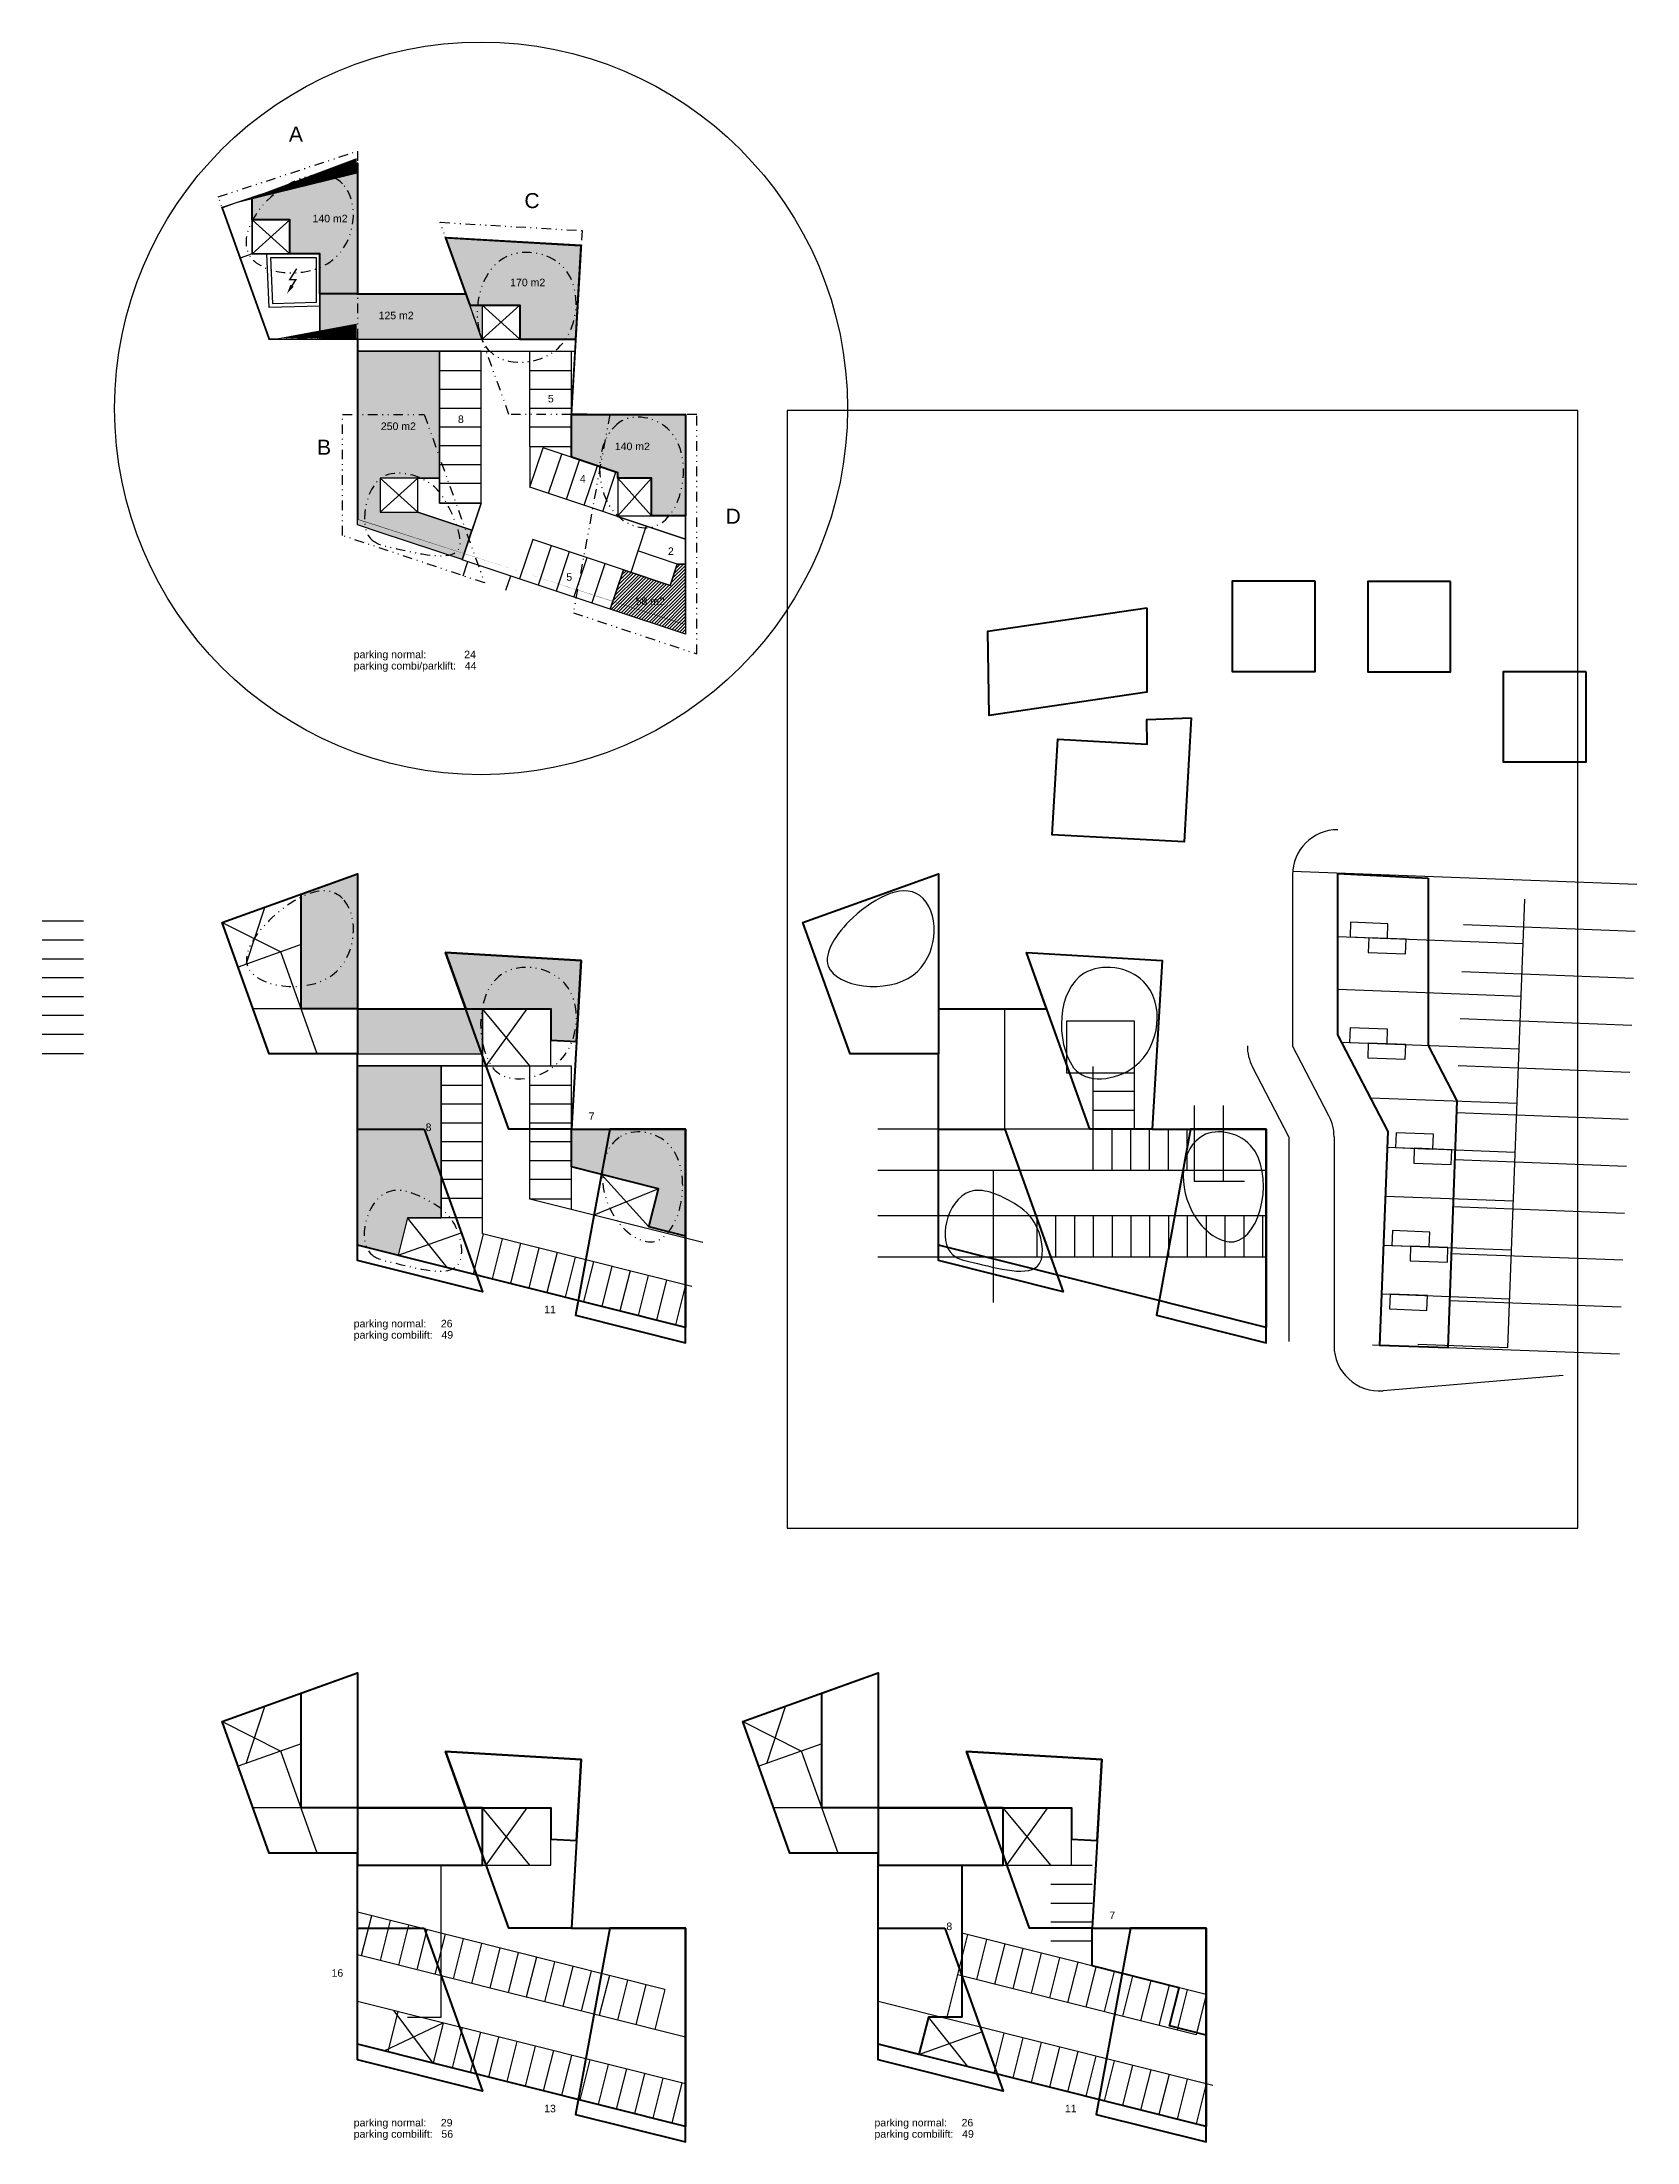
# Model space of a CAD drawing. Header units: metres. Extents: x -664657 to -643449, y -1076720 to -1062383.
# Drawn here: x -643819.8 to -643608, y -1071253.6 to -1070974.6 of the extents above; entities that cross this region are included whole.
import ezdxf

# ---------------------------------------------------------------- set-up
doc = ezdxf.new("R2010")
doc.units = ezdxf.units.M
doc.header["$LTSCALE"] = 0.1
doc.linetypes.add('DIVIDE', pattern=[31.75, 12.7, -6.35, 0, -6.35, 0, -6.35])
doc.layers.add('AA_THER_popis', color=6, linetype='Continuous')
doc.layers.add('AA_THER_slabá', color=4, linetype='Continuous')
doc.layers.add('AA_THER_silná', color=1, linetype='Continuous', lineweight=70)
doc.layers.add('skica', color=3, linetype='Continuous', lineweight=90)
doc.layers.add('FLOATING-WINDOWS', color=2, linetype='Continuous', plot=False)
doc.styles.get("Standard").update_dxf_attribs({"font": 'arial.ttf', "width": 0.8})

msp = doc.modelspace()

# ---------------------------------------------------------------- texts
at = {"layer": 'AA_THER_popis'}
for s, height, p in [('A', 2, (-643787.0304447778, -1070987.804759333)), ('C', 2, (-643755.7476519594, -1070996.642586804)), ('140 m2', 1, (-643783.8915299976, -1070998.526513224)), ('170 m2', 1, (-643757.6395354895, -1071007.02209309)), ('125 m2', 1, (-643775.1148552425, -1071011.408043224)), ('5', 1, (-643752.6320321843, -1071022.457666634)), ('250 m2', 1, (-643774.8174041355, -1071026.12699205)), ('8', 1, (-643764.5730012496, -1071025.195345857)), ('B', 2, (-643783.290094943, -1071029.410529487)), ('140 m2', 1, (-643743.7336588943, -1071028.80316309)), ('4', 1, (-643748.3775945115, -1071033.109245184)), ('D', 2, (-643729.0212353333, -1071038.588270281)), ('2', 1, (-643736.6838555556, -1071042.733984399)), ('5', 1, (-643750.1851245589, -1071046.163495698)), ('58 m2', 1, (-643740.9822137492, -1071049.394820137)), ('parking normal:             24', 1, (-643778.4162831671, -1071056.454497407)), ('parking combi/parklift:   44', 1, (-643778.4162831671, -1071057.954497407)), ('7', 1, (-643747.2163129626, -1071117.822461264)), ('8', 1, (-643768.8650578542, -1071119.283656988)), ('11', 1, (-643753.1217572107, -1071143.496795476)), ('parking normal:     26', 1, (-643778.416283167, -1071145.373647743)), ('parking combilift:   49', 1, (-643778.416283167, -1071146.873647743)), ('7', 1, (-643678.045031357, -1071224.011233216)), ('8', 1, (-643699.6937762486, -1071225.47242894)), ('16', 1, (-643781.367471674, -1071231.668641462)), ('parking normal:     29', 1, (-643778.416283167, -1071251.562419695)), ('13', 1, (-643753.1217572107, -1071249.685567428)), ('parking normal:     26', 1, (-643709.2450015614, -1071251.562419695)), ('11', 1, (-643683.9504756051, -1071249.685567428)), ('parking combilift:   56', 1, (-643778.416283167, -1071253.062419695)), ('parking combilift:   49', 1, (-643709.2450015614, -1071253.062419695))]:
    msp.add_text(s, height=height, dxfattribs=at).set_placement(p)

# ---------------------------------------------------------------- hatches: boundary and pattern name
at = {"layer": 'AA_THER_slabá', "linetype": 'ByBlock', "lineweight": -3}
for points in [[(-643786.9056255992, -1070993.604526764), (-643777.9056255984, -1070990.647388062), (-643777.9056255989, -1071002.719570691), (-643777.9056255997, -1071008.050587026), (-643782.9056256, -1071008.050587026), (-643782.9056256, -1071002.719570691), (-643786.9056255989, -1071002.719570691), (-643786.905625599, -1070998.219570691), (-643791.9056255989, -1070998.219570691), (-643791.9056255989, -1070995.247381598)], [(-643762.9966209223, -1071009.550587026), (-643756.3560998397, -1071009.550587026), (-643756.3560998397, -1071014.050587026), (-643748.9219596436, -1071014.050587027), (-643748.1963296459, -1071001.628397917), (-643766.2105392191, -1071000.576115527)], [(-643782.9056256, -1071008.050587026), (-643782.9056256003, -1071014.050587025), (-643761.3560998392, -1071014.050587026), (-643761.3560998397, -1071009.550587026), (-643762.9966209217, -1071009.550587026), (-643763.5337976571, -1071008.050587073)], [(-643777.9056255998, -1071015.650587027), (-643767.0060998391, -1071015.650587026), (-643767.006099839, -1071032.550587026), (-643774.9056256007, -1071032.550587026), (-643774.9056256007, -1071037.050587026), (-643769.9056256007, -1071037.050587026), (-643762.7147424107, -1071039.455087993), (-643764.0183685953, -1071043.353703026), (-643774.9056256008, -1071039.752818045), (-643777.9056256004, -1071038.710056062)], [(-643749.5060998397, -1071024.050587039), (-643734.3439859536, -1071024.050587039), (-643734.3439859542, -1071037.550587028), (-643738.8439859538, -1071037.550587027), (-643738.8439859538, -1071032.550587027), (-643743.3439859538, -1071032.550587027), (-643743.3439859538, -1071031.814411271), (-643749.5060998397, -1071029.753912107)], [(-643785.4061286291, -1071087.794428422), (-643777.9056255992, -1071085.108364521), (-643777.9056255992, -1071103.043436822), (-643785.4061286291, -1071103.043436822)], [(-643763.5337976734, -1071103.043436823), (-643752.2451694346, -1071103.043436823), (-643752.2451694346, -1071107.198522889), (-643748.8258581707, -1071107.398258603), (-643748.1963296458, -1071096.621247713), (-643766.210539219, -1071095.568965323)], [(-643777.9056255994, -1071109.043436823), (-643761.3060998385, -1071109.043436823), (-643761.3060998385, -1071103.043436823), (-643777.9056255994, -1071103.043436823)], [(-643777.9056255994, -1071110.633380062), (-643766.806099839, -1071110.633380062), (-643766.80609984, -1071130.833380063), (-643771.2582261034, -1071130.833380064), (-643772.5045451105, -1071135.795672098), (-643777.9056256001, -1071134.43914789)], [(-643749.5060998396, -1071119.043436835), (-643734.3439859535, -1071119.043436835), (-643734.3439859536, -1071133.242775887), (-643739.2093354687, -1071132.020804762), (-643737.935741943, -1071126.949917636), (-643749.5060998396, -1071124.04393047)]]:
    msp.add_hatch(color=254, dxfattribs=at).paths.add_polyline_path(points)
h = msp.add_hatch(dxfattribs=at)
h.set_pattern_fill('ANSI31', color=254, scale=0.1, style=0)
h.set_pattern_definition([(45, (0, 0), (-0.2245064030267288, 0.2245064030267289), [])])
h.paths.add_polyline_path([(-643742.5963533074, -1071044.71750126), (-643736.4052828506, -1071046.787682976), (-643735.453915052, -1071043.942529323), (-643734.3439859544, -1071043.942529322), (-643734.3439859549, -1071053.27627858), (-643744.3405276046, -1071049.933616291)])

# ---------------------------------------------------------------- linework, layer by layer
at = {"layer": 'AA_THER_popis', "const_width": 0.2}
msp.add_lwpolyline([(-643785.9997016479, -1071004.684257784), (-643786.9175421236, -1071006.146133722), (-643786.1085718387, -1071006.146133722), (-643786.6211054997, -1071006.962463624)], dxfattribs=at)
at = {"layer": 'AA_THER_popis'}
msp.add_lwpolyline([(-643787.2826791449, -1071008.016174611, 0, 0.5, 0), (-643786.6211054997, -1071006.962463624, 0, 0, 0)], format="xyseb", dxfattribs=at)
at = {"layer": 'AA_THER_silná', "color": 1, "const_width": 0.25}
msp.add_lwpolyline([(-643777.9056255992, -1071008.050587025), (-643763.5337976732, -1071008.050587025), (-643766.2105392185, -1071000.576115526), (-643748.1963296452, -1071001.628397916), (-643749.506099839, -1071024.050587026), (-643734.3439859536, -1071024.050587027), (-643734.3439859549, -1071053.27627858), (-643777.9056256004, -1071038.710056062), (-643777.9056255994, -1071014.050587025), (-643789.6436553271, -1071014.050587024), (-643795.9066316583, -1070996.561996028), (-643777.9056255984, -1070990.647388062), (-643777.9056255992, -1071008.050587025)], close=True, dxfattribs=at)
at = {"layer": 'AA_THER_silná', "color": 1, "lineweight": 25}
for points in [[(-643789.9498605736, -1071002.719570691), (-643782.9056256, -1071002.719570691), (-643782.9056256, -1071009.677074096), (-643789.6624147746, -1071009.869687817)], [(-643789.4293559201, -1071003.219570691), (-643783.4056256, -1071003.219570691), (-643783.4056256, -1071009.191124326), (-643789.182669632, -1071009.355808752)]]:
    msp.add_lwpolyline(points, close=True, dxfattribs=at)
at = {"layer": 'AA_THER_silná', "color": 1}
for points in [[(-643650.7129841766, -1071046.233286405), (-643661.712984176, -1071046.233286405), (-643661.7129841764, -1071058.233286405), (-643650.712984177, -1071058.233286405)], [(-643632.7129841766, -1071046.244113151), (-643643.7129841759, -1071046.24411315), (-643643.7129841764, -1071058.24411315), (-643632.712984177, -1071058.244113151)], [(-643673.0768295338, -1071049.740781764), (-643673.0768295338, -1071060.985949908), (-643694.0158282961, -1071064.078849703), (-643694.1971598881, -1071052.860466052), (-643673.0768295338, -1071049.740781764)], [(-643614.7129841767, -1071058.244113151), (-643625.7129841761, -1071058.244113151), (-643625.7129841765, -1071070.244113151), (-643614.712984177, -1071070.244113151)], [(-643667.1792915042, -1071064.393390639), (-643668.11898129, -1071080.874147991), (-643685.6311420163, -1071079.910535639), (-643684.8903511588, -1071067.228878413), (-643673.0034501378, -1071067.867379875), (-643673.0768295338, -1071064.61782368)], [(-643777.9056255992, -1071085.108364521), (-643777.9056255997, -1071109.043436823), (-643789.6436553271, -1071109.043436823), (-643795.906631659, -1071091.554845826)], [(-643777.9056255996, -1071103.043436822), (-643763.5337976734, -1071103.043436823), (-643766.210539219, -1071095.568965323), (-643748.1963296458, -1071096.621247713), (-643749.506099839, -1071119.043436823), (-643734.3439859535, -1071119.043436824), (-643734.3439859541, -1071145.379999233), (-643777.9056255999, -1071134.43914789), (-643777.9056255994, -1071109.043436823), (-643789.6436553274, -1071109.043436822), (-643795.9066316589, -1071091.554845826), (-643777.9056255993, -1071085.108364521), (-643777.9056255996, -1071103.043436822)], [(-643700.751537926, -1071085.108364521), (-643700.7515379265, -1071109.043436823), (-643712.489567654, -1071109.043436823), (-643718.7525439858, -1071091.554845826)], [(-643700.7515379264, -1071103.043436822), (-643686.3797100002, -1071103.043436823), (-643689.0564515458, -1071095.568965323), (-643671.0422419726, -1071096.621247713), (-643672.3520121658, -1071119.043436823), (-643657.1898982803, -1071119.043436824), (-643657.1898982809, -1071145.379999233), (-643700.7515379267, -1071134.43914789), (-643700.7515379263, -1071109.043436823), (-643712.4895676542, -1071109.043436822), (-643718.7525439857, -1071091.554845826), (-643700.7515379261, -1071085.108364521), (-643700.7515379264, -1071103.043436822)], [(-643635.712984177, -1071085.689761166), (-643635.712984177, -1071107.900016775), (-643631.8654097663, -1071115.292790056), (-643633.0969962084, -1071148.103902849), (-643642.0906627378, -1071147.766319731), (-643641.0242446713, -1071119.355513754), (-643647.712984177, -1071106.503693511), (-643647.7129841768, -1071085.054854271)], [(-643748.1963296458, -1071096.621247713), (-643749.5060998389, -1071119.043436823), (-643757.8039123255, -1071119.043436823), (-643766.210539219, -1071095.568965323)], [(-643671.0422419726, -1071096.621247713), (-643672.3520121657, -1071119.043436823), (-643680.6498246524, -1071119.043436823), (-643689.0564515458, -1071095.568965323)], [(-643769.0674310559, -1071119.043436823), (-643761.3240571066, -1071140.665856064), (-643777.9056256, -1071136.501263606), (-643777.9056255998, -1071119.043436822)], [(-643744.4091765028, -1071119.043436824), (-643748.9473238083, -1071143.774370809), (-643734.3439859536, -1071147.442114949), (-643734.3439859531, -1071119.043436824)], [(-643691.9133433828, -1071119.043436823), (-643684.1699694335, -1071140.665856064), (-643700.7515379268, -1071136.501263606), (-643700.7515379266, -1071119.043436822)], [(-643667.2550888297, -1071119.043436824), (-643671.7932361352, -1071143.774370809), (-643657.1898982804, -1071147.442114949), (-643657.18989828, -1071119.043436824)], [(-643777.9056255992, -1071191.297136473), (-643777.9056255997, -1071215.232208775), (-643789.6436553271, -1071215.232208775), (-643795.906631659, -1071197.743617778)], [(-643777.9056255996, -1071209.232208775), (-643763.5337976734, -1071209.232208775), (-643766.210539219, -1071201.757737275), (-643748.1963296458, -1071202.810019666), (-643749.506099839, -1071225.232208776), (-643734.3439859535, -1071225.232208776), (-643734.3439859541, -1071251.568771186), (-643777.9056255999, -1071240.627919842), (-643777.9056255994, -1071215.232208775), (-643789.6436553274, -1071215.232208774), (-643795.9066316589, -1071197.743617778), (-643777.9056255993, -1071191.297136473), (-643777.9056255996, -1071209.232208775)], [(-643708.7343439936, -1071191.297136473), (-643708.7343439941, -1071215.232208775), (-643720.4723737215, -1071215.232208775), (-643726.7353500534, -1071197.743617778)], [(-643708.734343994, -1071209.232208775), (-643694.3625160678, -1071209.232208775), (-643697.0392576134, -1071201.757737275), (-643679.0250480402, -1071202.810019666), (-643680.3348182334, -1071225.232208776), (-643665.1727043479, -1071225.232208776), (-643665.1727043485, -1071251.568771186), (-643708.7343439943, -1071240.627919842), (-643708.7343439938, -1071215.232208775), (-643720.4723737218, -1071215.232208774), (-643726.7353500533, -1071197.743617778), (-643708.7343439937, -1071191.297136473), (-643708.734343994, -1071209.232208775)], [(-643748.1963296458, -1071202.810019666), (-643749.5060998389, -1071225.232208775), (-643757.8039123255, -1071225.232208775), (-643766.210539219, -1071201.757737275)], [(-643679.0250480402, -1071202.810019666), (-643680.3348182333, -1071225.232208775), (-643688.6326307199, -1071225.232208775), (-643697.0392576134, -1071201.757737275)], [(-643769.0674310559, -1071225.232208776), (-643761.3240571066, -1071246.854628016), (-643777.9056256, -1071242.690035559), (-643777.9056255998, -1071225.232208775)], [(-643744.4091765028, -1071225.232208776), (-643748.9473238083, -1071249.963142761), (-643734.3439859536, -1071253.630886902), (-643734.3439859531, -1071225.232208776)], [(-643699.8961494503, -1071225.232208776), (-643692.152775501, -1071246.854628016), (-643708.7343439944, -1071242.690035559), (-643708.7343439942, -1071225.232208775)], [(-643675.2378948972, -1071225.232208776), (-643679.7760422027, -1071249.963142761), (-643665.172704348, -1071253.630886902), (-643665.1727043475, -1071225.232208776)]]:
    msp.add_lwpolyline(points, close=True, dxfattribs=at)
at = {"layer": 'AA_THER_silná', "linetype": 'ByBlock', "lineweight": -3}
for points in [[(-643641.1059196393, -1071093.687730434), (-643641.0324593266, -1071091.730649284), (-643645.994893942, -1071091.544381076), (-643646.0683542549, -1071093.501462225)], [(-643638.6981626446, -1071095.737945687), (-643638.6247023318, -1071093.780864538), (-643643.5871369475, -1071093.594596329), (-643643.6605972601, -1071095.551677479)], [(-643641.1587376737, -1071107.695606878), (-643641.0852773609, -1071105.738525729), (-643646.0477119766, -1071105.55225752), (-643646.1211722894, -1071107.50933867)], [(-643638.7509806792, -1071109.745822132), (-643638.6775203663, -1071107.788740983), (-643643.6399549819, -1071107.602472774), (-643643.7134152947, -1071109.559553924)], [(-643635.0507405957, -1071121.677803988), (-643634.9772802829, -1071119.720722838), (-643639.9397148985, -1071119.53445463), (-643640.0131752111, -1071121.49153578)], [(-643632.6429836011, -1071123.728019242), (-643632.5695232883, -1071121.770938092), (-643637.5319579038, -1071121.584669884), (-643637.6054182166, -1071123.541751033)], [(-643635.5383606551, -1071134.668655641), (-643635.4649003423, -1071132.711574491), (-643640.4273349578, -1071132.525306283), (-643640.5007952707, -1071134.482387432)], [(-643633.1306036604, -1071136.718870895), (-643633.0571433476, -1071134.761789745), (-643638.0195779633, -1071134.575521536), (-643638.0930382761, -1071136.532602686)], [(-643635.8555887903, -1071143.120038147), (-643635.7821284775, -1071141.162956997), (-643640.7445630931, -1071140.976688789), (-643640.818023406, -1071142.933769939)]]:
    msp.add_lwpolyline(points, close=True, dxfattribs=at)
at = {"layer": 'AA_THER_slabá', "linetype": 'ByBlock', "lineweight": -3}
for p, q in [((-643791.9056255989, -1070998.219570691), (-643786.9056255989, -1071002.719570691)), ((-643786.9056255989, -1070998.219570691), (-643791.9056255989, -1071002.719570691)), ((-643791.9056255989, -1071002.719570691), (-643793.4973573345, -1071003.289598212)), ((-643756.3560998397, -1071014.050587026), (-643761.3560998397, -1071009.550587026)), ((-643761.3560998397, -1071014.050587027), (-643756.3560998397, -1071009.550587026)), ((-643777.9056255998, -1071014.050587026), (-643761.3060998386, -1071014.050587026)), ((-643777.9056255998, -1071014.050587027), (-643748.9219596431, -1071014.050587027)), ((-643777.9056255998, -1071015.650587027), (-643749.0154220745, -1071015.650587027)), ((-643767.0060998389, -1071035.850587027), (-643767.0060998391, -1071015.650587026)), ((-643761.5060998385, -1071015.650587027), (-643767.0060998391, -1071015.650587026)), ((-643761.5060998395, -1071035.850587027), (-643761.5060998395, -1071015.650587027)), ((-643755.0060998395, -1071028.340530266), (-643755.0060998395, -1071015.650587027)), ((-643752.2451694347, -1071015.650587027), (-643749.5060998397, -1071015.650587027)), ((-643749.5060998397, -1071029.753912107), (-643749.5060998397, -1071015.650587026)), ((-643761.5060998386, -1071018.250587027), (-643767.0060998386, -1071018.250587027)), ((-643749.5060998389, -1071018.250587027), (-643755.0060998389, -1071018.250587027)), ((-643761.5060998388, -1071020.750587027), (-643767.0060998388, -1071020.750587027)), ((-643749.506099839, -1071020.750587027), (-643755.006099839, -1071020.750587027)), ((-643761.5060998389, -1071023.250587027), (-643767.0060998389, -1071023.250587027)), ((-643749.5060998391, -1071023.250587027), (-643755.0060998391, -1071023.250587027)), ((-643761.506099839, -1071025.750587027), (-643767.006099839, -1071025.750587027)), ((-643749.5060998392, -1071025.750587027), (-643755.0060998392, -1071025.750587027)), ((-643761.5060998391, -1071028.250587027), (-643767.0060998391, -1071028.250587027)), ((-643761.5060998392, -1071030.750587027), (-643767.0060998392, -1071030.750587027)), ((-643749.5060998393, -1071028.350587027), (-643755.0060998393, -1071028.350587027)), ((-643755.0060998393, -1071028.350587027), (-643755.0060998393, -1071033.714147118)), ((-643755.0060998393, -1071033.714147118), (-643753.261925542, -1071028.498032087)), ((-643743.3439859538, -1071031.81441127), (-643753.261925542, -1071028.498032087)), ((-643752.5403000062, -1071034.538665876), (-643750.7961257088, -1071029.322550845)), ((-643750.1693386282, -1071035.331472375), (-643748.4251643309, -1071030.115357344)), ((-643747.7983772501, -1071036.124278874), (-643746.0542029528, -1071030.908163843)), ((-643769.9056256007, -1071037.050587026), (-643774.9056256007, -1071032.550587026)), ((-643774.9056256007, -1071037.050587026), (-643769.9056256007, -1071032.550587026)), ((-643761.5060998393, -1071033.250587027), (-643767.0060998393, -1071033.250587027)), ((-643734.3439859537, -1071040.623183394), (-643755.0060998393, -1071033.714147118)), ((-643745.3325774171, -1071036.948797633), (-643743.5884031198, -1071031.732682602)), ((-643743.3439859538, -1071032.550587027), (-643743.3439859538, -1071031.814411271)), ((-643743.3439859538, -1071032.550587027), (-643738.8439859538, -1071037.550587027)), ((-643738.8439859538, -1071032.550587027), (-643743.3439859538, -1071037.550587027)), ((-643761.5060998395, -1071035.850587027), (-643767.0060998395, -1071035.850587027)), ((-643761.5060998395, -1071035.850587027), (-643764.0183685953, -1071043.363759787)), ((-643739.5601009851, -1071038.879009096), (-643741.621397882, -1071045.043508678)), ((-643754.6408371071, -1071040.690044246), (-643756.3850114045, -1071045.906159278)), ((-643736.4052828506, -1071046.787682976), (-643754.640837107, -1071040.690044246)), ((-643752.1750372739, -1071041.514563005), (-643753.9192115713, -1071046.730678036)), ((-643749.804075896, -1071042.307369504), (-643751.5482501934, -1071047.523484535)), ((-643747.4331145183, -1071043.100176003), (-643749.1772888156, -1071048.316291034)), ((-643745.0621531404, -1071043.892982502), (-643746.8063274377, -1071049.109097533)), ((-643742.5963533074, -1071044.71750126), (-643744.3405276048, -1071049.933616292)), ((-643735.4539150521, -1071043.942529323), (-643740.6700300834, -1071042.198355025)), ((-643735.453915052, -1071043.942529322), (-643736.4052828507, -1071046.787682976)), ((-643735.453915052, -1071043.942529322), (-643734.3439859544, -1071043.942529322)), ((-643792.7063091476, -1071097.130681008), (-643790.234758297, -1071089.560082445)), ((-643819.8282511788, -1071091.343436822), (-643814.3282511797, -1071091.343436823)), ((-643795.9066316588, -1071091.554845826), (-643788.1127131901, -1071095.485632373)), ((-643814.3282511788, -1071093.943436823), (-643819.8282511788, -1071093.943436822)), ((-643785.4061286291, -1071094.516356172), (-643793.7730215043, -1071097.512689727)), ((-643814.328251179, -1071096.443436823), (-643819.828251179, -1071096.443436822)), ((-643783.2574216237, -1071109.043436822), (-643788.1127131901, -1071095.485632373)), ((-643814.3282511791, -1071098.943436823), (-643819.8282511791, -1071098.943436822)), ((-643814.3282511792, -1071101.443436823), (-643819.8282511792, -1071101.443436822)), ((-643777.9056255996, -1071103.043436822), (-643791.7923623327, -1071103.043436822)), ((-643755.0060998393, -1071110.633380063), (-643761.3060998385, -1071103.043436823)), ((-643760.8157036386, -1071110.633380063), (-643755.3891804491, -1071103.043436823)), ((-643691.913343383, -1071119.043436823), (-643691.9133433825, -1071103.043436823)), ((-643814.3282511793, -1071103.943436823), (-643819.8282511793, -1071103.943436822)), ((-643814.3282511794, -1071106.443436823), (-643819.8282511794, -1071106.443436822)), ((-643814.3282511795, -1071109.043436823), (-643819.8282511795, -1071109.043436822)), ((-643777.9056255997, -1071109.043436823), (-643761.3060998385, -1071109.043436823)), ((-643766.806099839, -1071110.633380062), (-643777.9056255994, -1071110.633380062)), ((-643766.8060998388, -1071130.833380063), (-643766.806099839, -1071110.633380062)), ((-643761.3060998385, -1071110.633380063), (-643766.806099839, -1071110.633380062)), ((-643761.3060998394, -1071132.937432238), (-643761.3060998394, -1071110.633380063)), ((-643755.0060998395, -1071128.333380063), (-643755.0060998393, -1071110.633380063)), ((-643752.2451694346, -1071110.633380063), (-643749.5060998396, -1071110.633380063)), ((-643749.5060998396, -1071129.71474869), (-643749.5060998396, -1071110.708941631)), ((-643680.1898982802, -1071119.043436824), (-643680.1898982802, -1071110.708941632)), ((-643674.6898982802, -1071119.043436824), (-643674.6898982802, -1071110.708941632)), ((-643761.3060998386, -1071113.233380063), (-643766.8060998386, -1071113.233380063)), ((-643749.5060998388, -1071113.233380063), (-643755.0060998388, -1071113.233380063)), ((-643674.68989828, -1071114.043436823), (-643680.18989828, -1071114.043436823)), ((-643761.3060998387, -1071115.733380063), (-643766.8060998387, -1071115.733380063)), ((-643749.5060998389, -1071115.733380063), (-643755.0060998389, -1071115.733380063)), ((-643674.6898982801, -1071116.543436823), (-643680.1898982801, -1071116.543436823)), ((-643666.7956022078, -1071115.897543464), (-643666.7956022078, -1071125.943912266)), ((-643662.8777729365, -1071125.943912266), (-643662.8777729365, -1071115.897543464)), ((-643761.3060998388, -1071118.233380063), (-643766.8060998388, -1071118.233380063)), ((-643749.506099839, -1071118.233380063), (-643755.006099839, -1071118.233380063)), ((-643680.1898982802, -1071124.543436824), (-643680.1898982802, -1071119.043436824)), ((-643674.6898982802, -1071119.043436823), (-643680.1898982802, -1071119.043436823)), ((-643677.6898982802, -1071124.543436824), (-643677.6898982802, -1071119.043436824)), ((-643675.1898982802, -1071124.543436824), (-643675.1898982802, -1071119.043436824)), ((-643672.6898982802, -1071124.543436824), (-643672.6898982802, -1071119.043436824)), ((-643670.1898982802, -1071124.543436824), (-643670.1898982802, -1071119.043436824)), ((-643667.6898982802, -1071124.543436824), (-643667.6898982802, -1071119.043436824)), ((-643761.3060998389, -1071120.733380063), (-643766.8060998389, -1071120.733380063)), ((-643749.5060998391, -1071120.733380063), (-643755.0060998391, -1071120.733380063)), ((-643761.306099839, -1071123.233380063), (-643766.806099839, -1071123.233380063)), ((-643761.3060998392, -1071125.733380063), (-643766.8060998392, -1071125.733380063)), ((-643749.5060998392, -1071123.233380063), (-643755.0060998392, -1071123.233380063)), ((-643749.5060998393, -1071125.733380063), (-643755.0060998393, -1071125.733380063)), ((-643745.5109008229, -1071125.047356395), (-643739.2093354687, -1071132.020804762)), ((-643657.1898982803, -1071124.543436824), (-643708.8148873923, -1071124.543436824)), ((-643693.4374618005, -1071142.052051226), (-643693.4374618005, -1071124.543436824)), ((-643761.3060998393, -1071128.233380063), (-643766.8060998393, -1071128.233380063)), ((-643732.0276113652, -1071134.104609716), (-643755.0060998396, -1071128.333380062)), ((-643749.5060998395, -1071128.333380063), (-643755.0060998395, -1071128.333380063)), ((-643737.935741943, -1071126.949917636), (-643746.5056548448, -1071130.468334251)), ((-643666.7956022078, -1071125.943912266), (-643660.0957325168, -1071125.943912266)), ((-643771.2582261035, -1071130.833380064), (-643772.5045451106, -1071135.795672098)), ((-643771.2582261034, -1071130.833380064), (-643766.8060998388, -1071130.833380063)), ((-643766.0194384678, -1071137.424458074), (-643771.2582261034, -1071130.833380064)), ((-643761.3060998394, -1071130.833380063), (-643766.8060998394, -1071130.833380063)), ((-643657.1898982803, -1071130.543436824), (-643708.8148873923, -1071130.543436824)), ((-643687.6898982802, -1071130.543436824), (-643687.6898982802, -1071136.043436824)), ((-643685.1898982802, -1071130.543436824), (-643685.1898982802, -1071136.043436824)), ((-643682.6898982802, -1071130.543436824), (-643682.6898982802, -1071136.043436824)), ((-643680.1898982802, -1071130.543436824), (-643680.1898982802, -1071136.043436824)), ((-643677.6898982802, -1071130.543436824), (-643677.6898982802, -1071136.043436824)), ((-643675.1898982802, -1071130.543436824), (-643675.1898982802, -1071136.043436824)), ((-643672.6898982802, -1071130.543436824), (-643672.6898982802, -1071136.043436824)), ((-643670.1898982802, -1071130.543436824), (-643670.1898982802, -1071136.043436824)), ((-643667.6898982802, -1071130.543436824), (-643667.6898982802, -1071136.043436824)), ((-643665.1898982802, -1071130.543436824), (-643665.1898982802, -1071136.043436824)), ((-643662.6898982802, -1071130.543436824), (-643662.6898982802, -1071136.043436824)), ((-643660.1898982802, -1071130.543436824), (-643660.1898982802, -1071136.043436824)), ((-643657.6898982802, -1071130.543436824), (-643657.6898982802, -1071136.043436824)), ((-643772.5045451105, -1071135.795672098), (-643764.140794353, -1071132.800463791)), ((-643761.2095975965, -1071132.961669542), (-643762.5493561919, -1071138.295996764)), ((-643733.4891661966, -1071139.923875776), (-643761.3060998394, -1071132.937432238)), ((-643758.6879156373, -1071133.595009969), (-643760.0276742326, -1071138.92933719)), ((-643756.2632214457, -1071134.203991149), (-643757.6029800411, -1071139.53831837)), ((-643753.8385272542, -1071134.812972328), (-643755.1782858495, -1071140.14729955)), ((-643751.4138330625, -1071135.421953508), (-643752.7535916578, -1071140.756280729)), ((-643748.989138871, -1071136.030934687), (-643750.3288974663, -1071141.365261909)), ((-643746.5644446794, -1071136.639915867), (-643747.9042032748, -1071141.974243089)), ((-643657.1898982803, -1071136.043436824), (-643708.8148873923, -1071136.043436824)), ((-643744.1397504879, -1071137.248897047), (-643745.4795090832, -1071142.583224268)), ((-643741.7150562963, -1071137.857878227), (-643743.0548148917, -1071143.192205448)), ((-643739.2903621048, -1071138.466859406), (-643740.6301207001, -1071143.801186628)), ((-643736.8656679132, -1071139.075840586), (-643738.2054265086, -1071144.410167808)), ((-643734.343985954, -1071139.709181013), (-643735.6837445493, -1071145.043508235)), ((-643795.9066316588, -1071197.743617778), (-643788.1127131901, -1071201.674404325)), ((-643792.7063091476, -1071203.319452961), (-643790.234758297, -1071195.748854397)), ((-643726.7353500532, -1071197.743617778), (-643718.9414315845, -1071201.674404325)), ((-643723.535027542, -1071203.319452961), (-643721.0634766914, -1071195.748854397)), ((-643785.4061286291, -1071200.705128124), (-643793.7730215043, -1071203.70146168)), ((-643716.2348470235, -1071200.705128124), (-643724.6017398987, -1071203.70146168)), ((-643783.2574216237, -1071215.232208775), (-643788.1127131901, -1071201.674404325)), ((-643714.0861400181, -1071215.232208775), (-643718.9414315845, -1071201.674404325)), ((-643777.9056255996, -1071209.232208775), (-643791.7923623327, -1071209.232208775)), ((-643755.0060998393, -1071216.822152015), (-643761.3060998385, -1071209.232208775)), ((-643760.8157036386, -1071216.822152015), (-643755.3891804491, -1071209.232208775)), ((-643708.734343994, -1071209.232208775), (-643722.6210807271, -1071209.232208775)), ((-643685.8348182337, -1071216.822152015), (-643692.1348182329, -1071209.232208775)), ((-643691.644422033, -1071216.822152015), (-643686.2178988435, -1071209.232208775)), ((-643766.806099839, -1071216.822152015), (-643777.9056255994, -1071216.822152014)), ((-643766.8060998388, -1071237.022152015), (-643766.806099839, -1071216.822152015)), ((-643761.3060998385, -1071216.822152015), (-643766.806099839, -1071216.822152015)), ((-643697.6348182334, -1071216.822152015), (-643708.7343439938, -1071216.822152014)), ((-643697.6348182332, -1071237.022152015), (-643697.6348182334, -1071216.822152015)), ((-643692.1348182329, -1071216.822152015), (-643697.6348182334, -1071216.822152015)), ((-643683.073887829, -1071216.822152015), (-643680.334818234, -1071216.822152015)), ((-643680.3348182332, -1071219.422152015), (-643685.8348182332, -1071219.422152015)), ((-643737.0918455654, -1071233.350640857), (-643777.9056255996, -1071223.099936253)), ((-643680.3348182333, -1071221.922152015), (-643685.8348182333, -1071221.922152015)), ((-643776.0809281659, -1071223.558223487), (-643777.4206867614, -1071228.892550709)), ((-643773.5592462067, -1071224.191563914), (-643774.899004802, -1071229.525891136)), ((-643771.1345520152, -1071224.800545094), (-643772.4743106106, -1071230.134872315)), ((-643768.7098578237, -1071225.409526274), (-643770.049616419, -1071230.743853495)), ((-643766.2851636319, -1071226.018507453), (-643767.6249222272, -1071231.352834675)), ((-643696.8877043739, -1071226.075313765), (-643699.6890178005, -1071237.228907047)), ((-643665.1727043481, -1071234.040787596), (-643697.6348182339, -1071225.887670193)), ((-643680.3348182334, -1071224.422152015), (-643685.8348182334, -1071224.422152015)), ((-643734.3439859537, -1071239.711605816), (-643777.9056255997, -1071228.770754473)), ((-643763.8604694403, -1071226.627488633), (-643765.2002280357, -1071231.961815855)), ((-643761.4357752487, -1071227.236469812), (-643762.775533844, -1071232.570797034)), ((-643759.0110810571, -1071227.845450992), (-643760.3508396525, -1071233.179778214)), ((-643756.5863868656, -1071228.454432172), (-643757.9261454609, -1071233.788759393)), ((-643754.161692674, -1071229.063413351), (-643755.5014512694, -1071234.397740573)), ((-643694.3660224146, -1071226.708654192), (-643695.70578101, -1071232.042981414)), ((-643691.9413282232, -1071227.317635372), (-643693.2810868185, -1071232.651962594)), ((-643689.5166340317, -1071227.926616552), (-643690.856392627, -1071233.260943773)), ((-643687.0919398399, -1071228.535597731), (-643688.4316984352, -1071233.869924953)), ((-643680.3348182335, -1071226.922152015), (-643685.8348182335, -1071226.922152015)), ((-643751.7369984825, -1071229.672394531), (-643753.0767570778, -1071235.006721753)), ((-643749.312304291, -1071230.281375711), (-643750.6520628863, -1071235.615702932)), ((-643746.8876100993, -1071230.890356891), (-643748.2273686946, -1071236.224684112)), ((-643744.4629159076, -1071231.49933807), (-643745.802674503, -1071236.833665292)), ((-643666.5124629434, -1071239.375114817), (-643698.2274629691, -1071231.409640987)), ((-643684.6672456483, -1071229.144578911), (-643686.0070042437, -1071234.478906133)), ((-643682.2425514567, -1071229.75356009), (-643683.582310052, -1071235.087887312)), ((-643679.8178572651, -1071230.36254127), (-643681.1576158605, -1071235.696868492)), ((-643677.3931630736, -1071230.97152245), (-643678.7329216689, -1071236.305849672)), ((-643674.968468882, -1071231.58050363), (-643676.3082274774, -1071236.914830851)), ((-643742.038221716, -1071232.10831925), (-643743.3779803113, -1071237.442646472)), ((-643739.6135275244, -1071232.71730043), (-643740.9532861197, -1071238.051627652)), ((-643737.0918455652, -1071233.350640857), (-643738.4316041606, -1071238.684968079)), ((-643672.5437746905, -1071232.189484809), (-643673.8835332858, -1071237.523812031)), ((-643670.1190804989, -1071232.798465989), (-643671.4588390943, -1071238.132793211)), ((-643667.6943863074, -1071233.407447169), (-643669.0341449027, -1071238.74177439)), ((-643665.1727043481, -1071234.040787596), (-643666.5124629434, -1071239.375114817)), ((-643734.3439859541, -1071245.897952965), (-643777.9056256, -1071234.957101623)), ((-643772.5440926222, -1071236.303693159), (-643773.8838512177, -1071241.638020381)), ((-643767.8836834132, -1071243.14501012), (-643773.0290314605, -1071236.181896924)), ((-643771.2582261034, -1071237.022152016), (-643766.8060998388, -1071237.022152015)), ((-643664.317884591, -1071246.112647728), (-643708.7343439944, -1071234.957101623)), ((-643702.0869444979, -1071237.022152016), (-643703.333263505, -1071241.98444405)), ((-643702.0869444978, -1071237.022152016), (-643697.6348182332, -1071237.022152015)), ((-643696.8481568622, -1071243.613230026), (-643702.0869444978, -1071237.022152016)), ((-643774.3687900559, -1071241.516224144), (-643766.5439248178, -1071237.810682899)), ((-643766.5439248178, -1071237.810682899), (-643767.8836834132, -1071243.14501012)), ((-643766.5439248178, -1071237.810682899), (-643767.8836834132, -1071243.14501012)), ((-643764.0222428585, -1071238.444023326), (-643765.3620014539, -1071243.778350547)), ((-643761.597548667, -1071239.053004506), (-643762.9373072623, -1071244.387331727)), ((-643759.1728544756, -1071239.661985685), (-643760.5126130709, -1071244.996312907)), ((-643756.748160284, -1071240.270966865), (-643758.0879188793, -1071245.605294087)), ((-643703.3332635049, -1071241.98444405), (-643694.9695127474, -1071238.989235743)), ((-643692.0383159909, -1071239.150441494), (-643693.3780745863, -1071244.484768716)), ((-643689.5166340317, -1071239.783781921), (-643690.856392627, -1071245.118109143)), ((-643754.3234660925, -1071240.879948045), (-643755.6632246878, -1071246.214275266)), ((-643751.8987719008, -1071241.488929224), (-643753.2385304961, -1071246.823256446)), ((-643749.4740777093, -1071242.097910404), (-643750.8138363046, -1071247.432237625)), ((-643747.0493835177, -1071242.706891584), (-643748.389142113, -1071248.041218805)), ((-643687.0919398401, -1071240.392763101), (-643688.4316984355, -1071245.727090322)), ((-643684.6672456486, -1071241.001744281), (-643686.0070042439, -1071246.336071502)), ((-643682.2425514569, -1071241.61072546), (-643683.5823100522, -1071246.945052681)), ((-643679.8178572654, -1071242.21970664), (-643681.1576158607, -1071247.554033861)), ((-643677.3931630738, -1071242.828687819), (-643678.7329216691, -1071248.163015041)), ((-643744.6246893262, -1071243.315872763), (-643745.9644479215, -1071248.650199985)), ((-643742.1999951346, -1071243.924853943), (-643743.53975373, -1071249.259181164)), ((-643739.7753009431, -1071244.533835123), (-643741.1150595384, -1071249.868162344)), ((-643737.3506067515, -1071245.142816302), (-643738.6903653468, -1071250.477143524)), ((-643734.8289247922, -1071245.776156729), (-643736.1686833876, -1071251.110483951)), ((-643674.9684688823, -1071243.437668999), (-643676.3082274776, -1071248.771996221)), ((-643672.5437746907, -1071244.046650179), (-643673.883533286, -1071249.3809774)), ((-643670.1190804992, -1071244.655631359), (-643671.4588390945, -1071249.98995858)), ((-643667.6943863076, -1071245.264612538), (-643669.034144903, -1071250.59893976)), ((-643665.1727043483, -1071245.897952965), (-643666.5124629437, -1071251.232280187))]:
    msp.add_line(p, q, dxfattribs=at)
at = {"layer": 'AA_THER_slabá', "linetype": 'DIVIDE', "lineweight": -3}
for points in [[(-643777.9056255983, -1070989.068493676), (-643777.9056255994, -1071014.050587025), (-643789.6436553271, -1071014.050587025), (-643796.4125338416, -1070995.149326412)], [(-643748.0797004176, -1070999.631801407), (-643749.506099839, -1071024.050587026), (-643757.8039123258, -1071024.050587026), (-643766.9433250364, -1070998.529901269)], [(-643769.0674310562, -1071024.050587026), (-643761.0431473264, -1071046.457412275), (-643779.9056256008, -1071040.15014152), (-643779.9056255997, -1071024.050587025)], [(-643744.4091765031, -1071024.050587027), (-643749.244787642, -1071050.402569848), (-643732.8439859551, -1071055.886700583), (-643732.8439859536, -1071024.050587028)]]:
    msp.add_lwpolyline(points, close=True, dxfattribs=at)
at = {"layer": 'AA_THER_slabá', "linetype": 'ByBlock', "lineweight": -3}
for points in [[(-643791.9056255989, -1070998.219570691), (-643791.9056255989, -1071002.719570691), (-643786.9056255989, -1071002.719570691), (-643786.9056255989, -1070998.219570691)], [(-643761.3560998397, -1071009.550587026), (-643761.3560998397, -1071014.050587026), (-643756.3560998397, -1071014.050587026), (-643756.3560998397, -1071009.550587026)], [(-643769.9056256007, -1071037.050587026), (-643769.9056256007, -1071032.550587026), (-643774.9056256007, -1071032.550587026), (-643774.9056256007, -1071037.050587026)], [(-643743.3439859538, -1071037.550587027), (-643738.8439859538, -1071037.550587027), (-643738.8439859538, -1071032.550587027), (-643743.3439859538, -1071032.550587027)], [(-643752.2451694346, -1071103.043436823), (-643761.3060998385, -1071103.043436823), (-643761.3060998385, -1071110.633380063), (-643752.2451694346, -1071110.633380063)], [(-643674.6898982802, -1071104.673722475), (-643683.7508286841, -1071104.673722475), (-643683.7508286841, -1071111.543436823), (-643674.6898982802, -1071111.543436823)], [(-643752.2451694346, -1071209.232208775), (-643761.3060998385, -1071209.232208775), (-643761.3060998385, -1071216.822152015), (-643752.2451694346, -1071216.822152015)], [(-643683.073887829, -1071209.232208775), (-643692.1348182329, -1071209.232208775), (-643692.1348182329, -1071216.822152015), (-643683.073887829, -1071216.822152015)]]:
    msp.add_lwpolyline(points, close=True, dxfattribs=at)
at = {"layer": 'AA_THER_slabá', "color": 215, "lineweight": 25}
for points in [[(-643782.9056256003, -1071014.050587025), (-643761.3850906683, -1071014.050587026), (-643763.5337976727, -1071008.050587027), (-643782.9056256, -1071008.050587027)], [(-643777.9056255998, -1071015.650587027), (-643767.0060998391, -1071015.650587026), (-643767.006099839, -1071032.550587026), (-643774.9056256007, -1071032.550587026), (-643774.9056256007, -1071037.050587026), (-643769.9056256007, -1071037.050587026), (-643762.7147424107, -1071039.455087993), (-643764.0183685953, -1071043.353703026), (-643774.9056256008, -1071039.752818045), (-643777.9056256004, -1071038.710056062)], [(-643777.9056255994, -1071110.633380062), (-643761.3060998385, -1071110.633380062), (-643761.3060998385, -1071103.043436823), (-643777.9056255994, -1071103.043436823)], [(-643777.9056255994, -1071110.633380062), (-643766.806099839, -1071110.633380062), (-643766.80609984, -1071130.833380063), (-643771.2582261034, -1071130.833380064), (-643772.5045451105, -1071135.795672098), (-643777.9056256001, -1071134.43914789)]]:
    msp.add_lwpolyline(points, close=True, dxfattribs=at)
at = {"layer": 'AA_THER_slabá', "linetype": 'DIVIDE', "lineweight": -3}
for points, start_tangent, end_tangent in [([(-643779.9250775096, -1070993.394956362), (-643781.2622665578, -1071003.563631862), (-643792.5327652792, -1071002.37013183), (-643791.8791533882, -1070998.24339568), (-643779.9250775096, -1070993.394956362)], (0.6936135389968013, -0.7203473179795513), (0.6936135389968013, -0.7203473179795513)), ([(-643760.7175788727, -1071015.235274007), (-643758.547119711, -1071003.329026588), (-643750.6504688136, -1071004.422986906), (-643751.8439859534, -1071015.716091836), (-643760.7175788727, -1071015.235274007)], (-0.5863108950272852, 0.810086127749577), (-0.5863108950272852, 0.810086127749577)), ([(-643743.152710081, -1071025.142265998), (-643736.4534286666, -1071026.204037401), (-643738.6624671537, -1071039.000469074), (-643743.3439859538, -1071037.550587027), (-643743.152710081, -1071025.142265998)], (0.8118493084435283, 0.5838670228568873), (0.8118493084435283, 0.5838670228568873)), ([(-643775.975205539, -1071040.745486633), (-643776.8388275116, -1071036.428911226), (-643774.5280691683, -1071032.357548336), (-643768.2753495438, -1071033.228844923), (-643765.7999090861, -1071036.382643443), (-643764.4572080929, -1071041.895513806), (-643773.307676325, -1071041.762300305), (-643775.975205539, -1071040.745486633)], (-0.7603424105149211, 0.6495224544019699), (-0.7603424105149211, 0.6495224544019699)), ([(-643779.9250775095, -1071088.387806159), (-643781.2622665577, -1071098.556481658), (-643792.5327652791, -1071097.362981626), (-643789.2853456141, -1071090.965770269), (-643779.9250775095, -1071088.387806159)], (0.6936135389968013, -0.7203473179795513), (0.6936135389968013, -0.7203473179795513)), ([(-643759.9421171173, -1071110.868581842), (-643758.5471197108, -1071098.321876385), (-643750.6504688135, -1071099.415836702), (-643751.8439859533, -1071110.708941632), (-643759.9421171173, -1071110.868581842)], (-0.5863108950272852, 0.810086127749577), (-0.5863108950272852, 0.810086127749577)), ([(-643743.1527100808, -1071120.135115795), (-643736.4534286665, -1071121.196887197), (-643738.6624671536, -1071133.99331887), (-643743.4081421267, -1071131.246240732), (-643743.1527100808, -1071120.135115795)], (0.8118493084435283, 0.5838670228568873), (0.8118493084435283, 0.5838670228568873)), ([(-643775.9752055389, -1071135.738336429), (-643776.8388275115, -1071131.421761023), (-643773.7650049212, -1071127.350398133), (-643768.2753495437, -1071128.657008416), (-643765.1955065648, -1071131.375493239), (-643764.4572080928, -1071136.888363603), (-643773.3076763249, -1071136.755150101), (-643775.9752055389, -1071135.738336429)], (-0.7603424105149214, 0.64952245440197), (-0.7603424105149214, 0.64952245440197))]:
    msp.add_spline(points, degree=3, dxfattribs=dict(at, start_tangent=start_tangent, end_tangent=end_tangent))
at = {"layer": 'AA_THER_slabá', "linetype": 'ByBlock', "lineweight": -3}
for points, start_tangent, end_tangent in [([(-643702.7709898364, -1071088.387806158), (-643704.1081788846, -1071098.556481658), (-643715.378677606, -1071097.362981626), (-643712.131257941, -1071090.965770269), (-643702.7709898364, -1071088.387806158)], (0.6936135389968013, -0.7203473179795513), (0.6936135389968013, -0.7203473179795513)), ([(-643682.7880294443, -1071110.868581841), (-643681.3930320378, -1071098.321876384), (-643673.4963811404, -1071099.415836702), (-643674.6898982802, -1071110.708941632), (-643682.7880294443, -1071110.868581841)], (-0.5863108950272852, 0.810086127749577), (-0.5863108950272852, 0.810086127749577)), ([(-643665.9986224078, -1071120.135115794), (-643659.2993409934, -1071121.196887197), (-643661.5083794806, -1071133.99331887), (-643666.2540544537, -1071131.246240732), (-643665.9986224078, -1071120.135115794)], (0.8118493084435283, 0.5838670228568873), (0.8118493084435283, 0.5838670228568873)), ([(-643698.8211178659, -1071135.738336429), (-643699.6847398385, -1071131.421761022), (-643696.6109172482, -1071127.350398133), (-643691.1212618706, -1071128.657008415), (-643688.0414188917, -1071131.375493239), (-643687.3031204197, -1071136.888363602), (-643696.1535886518, -1071136.755150101), (-643698.8211178659, -1071135.738336429)], (-0.7603424105149211, 0.6495224544019699), (-0.7603424105149211, 0.6495224544019699))]:
    msp.add_spline(points, degree=3, dxfattribs=dict(at, start_tangent=start_tangent, end_tangent=end_tangent))
at = {"layer": 'FLOATING-WINDOWS', "linetype": 'ByBlock', "lineweight": -3}
for p, q in [((-643769.9056256007, -1071037.050587026), (-643762.7147424107, -1071039.455087993)), ((-643763.8883009799, -1071045.506044477), (-643763.2540557808, -1071043.609275375)), ((-643758.197993673, -1071047.408780074), (-643757.5637484739, -1071045.512010972))]:
    msp.add_line(p, q, dxfattribs=at)
at = {"layer": 'FLOATING-WINDOWS', "color": 3, "lineweight": 120}
for points in [[(-643786.9056255992, -1070993.604526764), (-643777.9056255984, -1070990.647388062), (-643777.9056255989, -1071002.719570691), (-643777.9056255997, -1071008.050587026), (-643782.9056256, -1071008.050587026), (-643782.9056256, -1071002.719570691), (-643786.9056255989, -1071002.719570691), (-643786.905625599, -1070998.219570691), (-643791.9056255989, -1070998.219570691), (-643791.9056255989, -1070995.247381598)], [(-643762.9966209223, -1071009.550587026), (-643762.9966209223, -1071009.550587026), (-643762.9966209223, -1071009.550587026), (-643762.9966209223, -1071009.550587026), (-643756.3560998397, -1071009.550587026), (-643756.3560998397, -1071014.050587026), (-643748.9219596436, -1071014.050587027), (-643748.1963296459, -1071001.628397917), (-643766.2105392191, -1071000.576115527), (-643762.9966209223, -1071009.550587026), (-643762.9966209223, -1071009.550587026)], [(-643749.5060998397, -1071024.050587039), (-643734.3439859536, -1071024.050587039), (-643734.3439859542, -1071037.550587028), (-643738.8439859538, -1071037.550587027), (-643738.8439859538, -1071032.550587027), (-643743.3439859538, -1071032.550587027), (-643743.3439859538, -1071031.814411271), (-643743.3439859538, -1071031.814411271), (-643749.5060998397, -1071029.753912107)], [(-643785.4061286291, -1071087.794428422), (-643777.9056255992, -1071085.108364521), (-643777.9056255992, -1071103.043436822), (-643785.4061286291, -1071103.043436822)], [(-643763.5337976734, -1071103.043436823), (-643763.5337976734, -1071103.043436823), (-643763.5337976734, -1071103.043436823), (-643763.5337976734, -1071103.043436823), (-643752.2451694346, -1071103.043436823), (-643752.2451694346, -1071107.198522889), (-643748.8258581707, -1071107.398258603), (-643748.1963296458, -1071096.621247713), (-643766.210539219, -1071095.568965323), (-643763.5337976734, -1071103.043436823), (-643763.5337976734, -1071103.043436823)], [(-643749.5060998396, -1071119.043436835), (-643734.3439859535, -1071119.043436835), (-643734.3439859536, -1071133.242775887), (-643739.2093354687, -1071132.020804762), (-643737.935741943, -1071126.949917636), (-643749.5060998396, -1071124.04393047)], [(-643785.4061286291, -1071193.983200374), (-643777.9056255992, -1071191.297136473), (-643777.9056255992, -1071209.232208775), (-643785.4061286291, -1071209.232208775)], [(-643716.2348470235, -1071193.983200374), (-643708.7343439936, -1071191.297136473), (-643708.7343439936, -1071209.232208775), (-643716.2348470235, -1071209.232208775)], [(-643763.5337976734, -1071209.232208775), (-643763.5337976734, -1071209.232208775), (-643763.5337976734, -1071209.232208775), (-643763.5337976734, -1071209.232208775), (-643752.2451694346, -1071209.232208775), (-643752.2451694346, -1071213.387294841), (-643748.8258581707, -1071213.587030556), (-643748.1963296458, -1071202.810019666), (-643766.210539219, -1071201.757737275), (-643763.5337976734, -1071209.232208775), (-643763.5337976734, -1071209.232208775)], [(-643694.3625160678, -1071209.232208775), (-643694.3625160678, -1071209.232208775), (-643694.3625160678, -1071209.232208775), (-643694.3625160678, -1071209.232208775), (-643683.073887829, -1071209.232208775), (-643683.073887829, -1071213.387294841), (-643679.6545765651, -1071213.587030556), (-643679.0250480402, -1071202.810019666), (-643697.0392576134, -1071201.757737275), (-643694.3625160678, -1071209.232208775), (-643694.3625160678, -1071209.232208775)], [(-643680.334818234, -1071225.232208787), (-643665.1727043479, -1071225.232208787), (-643665.172704348, -1071239.431547839), (-643670.0380538631, -1071238.209576715), (-643668.7644603373, -1071233.138689589), (-643680.334818234, -1071230.232702422)]]:
    msp.add_lwpolyline(points, close=True, dxfattribs=at)
at = {"layer": 'FLOATING-WINDOWS', "linetype": 'ByBlock', "lineweight": -3}
msp.add_lwpolyline([(-643791.9056255989, -1070995.247381598), (-643795.9066316583, -1070996.561996028), (-643789.6436553271, -1071014.050587024), (-643782.9056256003, -1071014.050587025), (-643782.9056255998, -1071002.719570691), (-643791.9056255989, -1071002.719570691), (-643791.9056255989, -1070998.219570691), (-643791.9056255989, -1070995.247381598)], dxfattribs=at)
for points in [[(-643777.9056255998, -1071014.050587026), (-643748.9219596436, -1071014.050587027), (-643749.0154220745, -1071015.650587027), (-643749.5060998397, -1071024.050587026), (-643749.5060998397, -1071029.753912107), (-643743.3439859538, -1071031.81441127), (-643743.3439859538, -1071032.550587027), (-643738.8439859538, -1071032.550587027), (-643738.8439859538, -1071037.550587027), (-643734.3439859542, -1071037.550587028), (-643734.3439859515, -1071043.942529322), (-643735.4539150514, -1071043.942529323), (-643736.4052828506, -1071046.787682976), (-643742.5963533071, -1071044.71750126), (-643744.3405276046, -1071049.933616291), (-643764.0183685953, -1071043.363759787), (-643762.711717798, -1071039.456099369), (-643769.9056256007, -1071037.050587026), (-643769.9056256007, -1071032.550587026), (-643767.0060998389, -1071032.550587026), (-643767.0060998389, -1071015.650587027), (-643777.9056255998, -1071015.650587027), (-643777.9056255994, -1071014.050587025)], [(-643767.0060998391, -1071015.650587026), (-643749.0154220745, -1071015.650587027), (-643749.5060998397, -1071024.050587039), (-643749.5060998397, -1071029.753912107), (-643743.3439859538, -1071031.81441127), (-643743.3439859538, -1071037.550587027), (-643743.3629814484, -1071037.607394816), (-643734.3439859543, -1071040.623183393), (-643734.3439859515, -1071043.942529322), (-643735.4539150513, -1071043.942529322), (-643736.4052828506, -1071046.787682976), (-643742.5963533071, -1071044.71750126), (-643744.3405276046, -1071049.933616291), (-643764.0183685953, -1071043.363759787), (-643761.5060998395, -1071035.850587027), (-643767.0060998395, -1071035.850587027)], [(-643769.9056256007, -1071032.550587026), (-643767.006099839, -1071032.550587026), (-643767.0060998389, -1071035.850587027), (-643761.5060998395, -1071035.850587027), (-643762.7147424107, -1071039.455087993), (-643769.9056256007, -1071037.050587026)], [(-643742.5963533074, -1071044.71750126), (-643736.4052828506, -1071046.787682976), (-643735.453915052, -1071043.942529323), (-643734.3439859544, -1071043.942529322), (-643734.3439859549, -1071053.27627858), (-643744.3405276046, -1071049.933616291)]]:
    msp.add_lwpolyline(points, close=True, dxfattribs=at)
at = {"layer": 'FLOATING-WINDOWS', "lineweight": 120}
for points in [[(-643777.9056255994, -1071216.822152014), (-643761.3060998385, -1071216.822152014), (-643761.3060998385, -1071209.232208775), (-643777.9056255994, -1071209.232208775)], [(-643708.7343439938, -1071216.822152014), (-643692.1348182329, -1071216.822152014), (-643692.1348182329, -1071209.232208775), (-643708.7343439938, -1071209.232208775)], [(-643708.7343439938, -1071216.822152014), (-643697.6348182334, -1071216.822152015), (-643697.6348182344, -1071237.022152015), (-643702.0869444978, -1071237.022152016), (-643703.3332635049, -1071241.98444405), (-643708.7343439945, -1071240.627919842)]]:
    msp.add_lwpolyline(points, close=True, dxfattribs=at)
at = {"layer": 'FLOATING-WINDOWS', "linetype": 'ByBlock', "lineweight": -3}
msp.add_circle((-643761.5060998395, -1071023.250587027), 48.68300225911662, dxfattribs=at)
at = {"layer": 'skica', "linetype": 'ByBlock', "lineweight": -3}
for p, q in [((-643673.0768295338, -1071049.740781764), (-643694.1971598881, -1071052.860466052)), ((-643673.0768295338, -1071060.985949908), (-643673.0768295338, -1071049.740781764)), ((-643694.0158282961, -1071064.078849703), (-643694.1971598881, -1071052.860466052)), ((-643614.7129841766, -1071070.244113151), (-643614.7129841766, -1071058.244113151)), ((-643673.0768295338, -1071060.985949908), (-643694.0158282961, -1071064.078849703)), ((-643777.9056255993, -1071085.108364521), (-643777.9056255997, -1071109.043436823)), ((-643700.7515379261, -1071085.108364521), (-643700.7515379265, -1071109.043436823)), ((-643653.7129841768, -1071085.244113151), (-643653.7129841772, -1071107.971593216)), ((-643607.9518311596, -1071086.50372955), (-643653.6955239921, -1071084.786710311)), ((-643635.712984177, -1071085.689761166), (-643647.7129841768, -1071085.054854271)), ((-643647.7129841768, -1071085.054854271), (-643647.7129841772, -1071106.503693511)), ((-643635.712984177, -1071085.689761166), (-643635.712984177, -1071107.900016775)), ((-643625.0900896663, -1071148.069993071), (-643622.8523875412, -1071088.454610571)), ((-643795.906631659, -1071091.554845826), (-643789.6436553271, -1071109.043436823)), ((-643718.7525439858, -1071091.554845826), (-643712.489567654, -1071109.043436823)), ((-643608.1862638805, -1071092.749331306), (-643630.9871017212, -1071091.89348704)), ((-643647.712984177, -1071093.439729973), (-643623.0742214068, -1071094.364561946)), ((-643766.210539219, -1071095.568965323), (-643748.1963296459, -1071096.621247713)), ((-643766.210539219, -1071095.568965323), (-643757.8039123258, -1071119.043436823)), ((-643748.1963296459, -1071096.621247713), (-643749.506099839, -1071119.043436823)), ((-643689.0564515458, -1071095.568965323), (-643671.0422419728, -1071096.621247713)), ((-643689.0564515458, -1071095.568965323), (-643680.6498246526, -1071119.043436823)), ((-643671.0422419728, -1071096.621247713), (-643672.3520121658, -1071119.043436823)), ((-643647.7129841768, -1071100.444659475), (-643623.3367860543, -1071101.359635913)), ((-643608.4206966013, -1071098.994933063), (-643631.221534442, -1071098.139088797)), ((-643777.9056255994, -1071103.043436822), (-643763.5337976734, -1071103.043436823)), ((-643700.7515379263, -1071103.043436822), (-643686.3797100002, -1071103.043436823)), ((-643608.6551293221, -1071105.240534819), (-643631.4559671629, -1071104.384690553)), ((-643789.6436553274, -1071109.043436822), (-643777.9056255997, -1071109.043436823)), ((-643777.9056255997, -1071119.043436823), (-643777.9056255997, -1071109.043436823)), ((-643712.4895676542, -1071109.043436822), (-643700.7515379265, -1071109.043436823)), ((-643700.7515379265, -1071119.043436823), (-643700.7515379265, -1071109.043436823)), ((-643648.8675797841, -1071117.281608384), (-643653.7129841772, -1071107.971593216)), ((-643647.712984177, -1071106.503693511), (-643641.0242446715, -1071119.355513754)), ((-643641.0242446713, -1071119.355513754), (-643647.712984177, -1071106.503693511)), ((-643647.2108834031, -1071107.468435655), (-643623.5993507018, -1071108.35470988)), ((-643635.712984177, -1071107.900016775), (-643631.8654097663, -1071115.292790056)), ((-643654.1898982802, -1071120.051613046), (-643659.0353026732, -1071110.741597878)), ((-643608.8895620429, -1071111.486136576), (-643631.6903998837, -1071110.63029231)), ((-643643.363308992, -1071114.861208936), (-643623.8710395182, -1071115.592863939)), ((-643633.0969962084, -1071148.103902848), (-643631.8654097663, -1071115.292790056)), ((-643609.1239947637, -1071117.731738332), (-643631.9248326045, -1071116.875894066)), ((-643777.9056255997, -1071119.043436823), (-643769.0674310562, -1071119.043436823)), ((-643777.9056255999, -1071119.043436822), (-643777.9056256001, -1071136.501263606)), ((-643757.8039123256, -1071119.043436823), (-643749.506099839, -1071119.043436823)), ((-643744.4091765028, -1071119.043436824), (-643749.506099839, -1071119.043436823)), ((-643748.9473238084, -1071143.774370809), (-643744.4091765032, -1071119.043436824)), ((-643744.4091765031, -1071119.043436823), (-643734.3439859534, -1071119.043436824)), ((-643734.3439859534, -1071119.043436824), (-643734.3439859537, -1071147.44211495)), ((-643657.1898982803, -1071119.043436824), (-643708.8148873923, -1071119.043436824)), ((-643700.7515379265, -1071119.043436823), (-643691.913343383, -1071119.043436823)), ((-643700.7515379267, -1071119.043436822), (-643700.751537927, -1071136.501263606)), ((-643680.6498246525, -1071119.043436823), (-643672.3520121658, -1071119.043436823)), ((-643667.2550888297, -1071119.043436824), (-643672.3520121658, -1071119.043436823)), ((-643671.7932361353, -1071143.774370809), (-643667.25508883, -1071119.043436824)), ((-643667.2550888299, -1071119.043436823), (-643657.1898982802, -1071119.043436824)), ((-643657.1898982802, -1071119.043436824), (-643657.1898982805, -1071147.44211495)), ((-643657.1898982803, -1071119.043436824), (-643657.1898982807, -1071147.44211495)), ((-643654.1898982802, -1071120.051613046), (-643654.1898982804, -1071147.265982767)), ((-643648.1898982801, -1071120.051613047), (-643648.1898982807, -1071147.816439852)), ((-643641.0242446715, -1071119.355513754), (-643642.0906627376, -1071147.76631973)), ((-643641.102886325, -1071121.450632765), (-643624.1148495481, -1071122.088289765)), ((-643609.3584274845, -1071123.977340089), (-643632.1592653253, -1071123.121495823)), ((-643641.3466963547, -1071127.946058591), (-643624.3586595776, -1071128.583715592)), ((-643609.5928602053, -1071130.222941845), (-643632.3936980461, -1071129.367097579)), ((-643734.3439859536, -1071145.379999233), (-643777.9056256001, -1071134.43914789)), ((-643657.1898982804, -1071145.379999233), (-643700.751537927, -1071134.43914789)), ((-643641.5905063844, -1071134.441484418), (-643624.6024696071, -1071135.079141419)), ((-643609.8272929261, -1071136.468543602), (-643632.6281307669, -1071135.612699336)), ((-643641.8343164143, -1071140.936910244), (-643624.846279637, -1071141.574567245)), ((-643610.061725647, -1071142.714145358), (-643632.8625634877, -1071141.858301092)), ((-643633.0969962084, -1071148.103902848), (-643643.0899590186, -1071147.728810495)), ((-643637.0653852636, -1071147.620492569), (-643625.0900896664, -1071148.069993072)), ((-643610.2961583678, -1071148.959747115), (-643633.0969962085, -1071148.103902849)), ((-643617.7799524765, -1071151.788241938), (-643641.6879418774, -1071153.795406299)), ((-643777.9056255993, -1071191.297136473), (-643777.9056255997, -1071215.232208775)), ((-643708.7343439937, -1071191.297136473), (-643708.7343439941, -1071215.232208775)), ((-643795.906631659, -1071197.743617778), (-643789.6436553271, -1071215.232208775)), ((-643726.7353500534, -1071197.743617778), (-643720.4723737215, -1071215.232208775)), ((-643766.210539219, -1071201.757737275), (-643748.1963296459, -1071202.810019665)), ((-643766.210539219, -1071201.757737275), (-643757.8039123258, -1071225.232208776)), ((-643748.1963296459, -1071202.810019665), (-643749.506099839, -1071225.232208776)), ((-643697.0392576134, -1071201.757737275), (-643679.0250480403, -1071202.810019665)), ((-643697.0392576134, -1071201.757737275), (-643688.6326307202, -1071225.232208776)), ((-643679.0250480403, -1071202.810019665), (-643680.3348182334, -1071225.232208776)), ((-643777.9056255994, -1071209.232208775), (-643763.5337976734, -1071209.232208775)), ((-643708.7343439938, -1071209.232208775), (-643694.3625160678, -1071209.232208775)), ((-643789.6436553274, -1071215.232208775), (-643777.9056255997, -1071215.232208775)), ((-643777.9056255997, -1071225.232208775), (-643777.9056255997, -1071215.232208775)), ((-643720.4723737218, -1071215.232208775), (-643708.7343439941, -1071215.232208775)), ((-643708.7343439941, -1071225.232208775), (-643708.7343439941, -1071215.232208775)), ((-643777.9056255997, -1071225.232208775), (-643769.0674310562, -1071225.232208775)), ((-643777.9056255999, -1071225.232208775), (-643777.9056256001, -1071242.690035559)), ((-643757.8039123256, -1071225.232208775), (-643749.506099839, -1071225.232208776)), ((-643744.4091765028, -1071225.232208776), (-643749.506099839, -1071225.232208776)), ((-643748.9473238084, -1071249.963142761), (-643744.4091765032, -1071225.232208776)), ((-643744.4091765031, -1071225.232208776), (-643734.3439859534, -1071225.232208776)), ((-643734.3439859534, -1071225.232208776), (-643734.3439859537, -1071253.630886902)), ((-643708.7343439941, -1071225.232208775), (-643699.8961494506, -1071225.232208775)), ((-643708.7343439943, -1071225.232208775), (-643708.7343439945, -1071242.690035559)), ((-643688.63263072, -1071225.232208775), (-643680.3348182334, -1071225.232208776)), ((-643675.2378948972, -1071225.232208776), (-643680.3348182334, -1071225.232208776)), ((-643679.7760422028, -1071249.963142761), (-643675.2378948976, -1071225.232208776)), ((-643675.2378948975, -1071225.232208776), (-643665.1727043478, -1071225.232208776)), ((-643665.1727043478, -1071225.232208776), (-643665.1727043481, -1071253.630886902)), ((-643734.3439859536, -1071251.568771186), (-643777.9056256001, -1071240.627919842)), ((-643665.172704348, -1071251.568771186), (-643708.7343439945, -1071240.627919842))]:
    msp.add_line(p, q, dxfattribs=at)
msp.add_lwpolyline([(-643615.8270805201, -1071172.04090117), (-643615.8270805201, -1071023.54090117), (-643720.8270805201, -1071023.54090117), (-643720.8270805201, -1071172.04090117)], close=True, dxfattribs=at)
for centre, start, end in [((-643647.7129841767, -1071085.244113151), 90, 179.9999999991662), ((-643653.7129841773, -1071107.971593216), 180, 207.4947570392231), ((-643654.18989828, -1071120.051613046), 359.9999999991662, 27.49475703848355), ((-643642.1898982807, -1071147.816439852), 179.9999999983325, 274.7989395833433)]:
    msp.add_arc(centre, 6, start, end, dxfattribs=at)

msp.set_redraw_order([(e.dxf.handle, doc.entitydb.next_handle()) for e in msp.query("TEXT MTEXT ATTDEF DIMENSION ARC_DIMENSION")])  # texts and dimensions are drawn at this point

doc.saveas('drawing.dxf')
